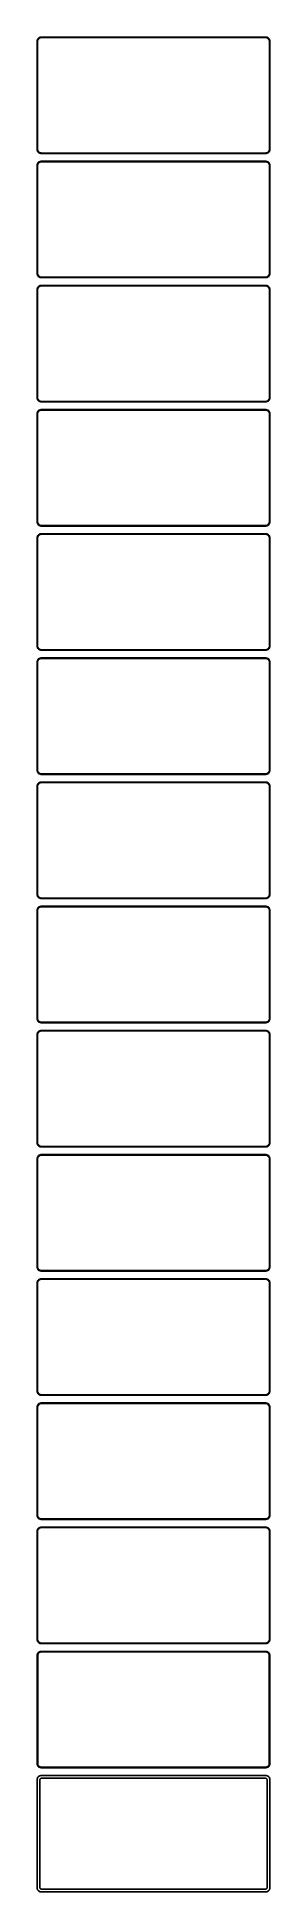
# Model space of a CAD drawing. Header units: metres. Extents: x -135 to 135, y 2093 to 4243.
import ezdxf

# ---------------------------------------------------------------- set-up
doc = ezdxf.new("R2010")
doc.units = ezdxf.units.M

msp = doc.modelspace()

# ---------------------------------------------------------------- linework, layer by layer
for p, q in [((-134.961, 4239.13), (-135, 4238.5)), ((-135, 4238.5), (-135, 4113.5)), ((-134.843, 4239.74), (-134.961, 4239.13)), ((-134.649, 4240.34), (-134.843, 4239.74)), ((-134.382, 4240.91), (-134.649, 4240.34)), ((-134.5, 4238.25), (-134.463, 4238.85)), ((-134.5, 4113.75), (-134.5, 4238.25)), ((-134.463, 4238.85), (-134.351, 4239.43)), ((-134.045, 4241.44), (-134.382, 4240.91)), ((-134.351, 4239.43), (-134.166, 4240)), ((-134.166, 4240), (-133.912, 4240.54)), ((-133.645, 4241.92), (-134.045, 4241.44)), ((-133.912, 4240.54), (-133.593, 4241.04)), ((-133.187, 4242.35), (-133.645, 4241.92)), ((-133.593, 4241.04), (-133.213, 4241.5)), ((-133.213, 4241.5), (-132.778, 4241.91)), ((-132.679, 4242.72), (-133.187, 4242.35)), ((-132.778, 4241.91), (-132.295, 4242.26)), ((-132.129, 4243.02), (-132.679, 4242.72)), ((-132.295, 4242.26), (-131.772, 4242.55)), ((-131.545, 4243.26), (-132.129, 4243.02)), ((-131.772, 4242.55), (-131.218, 4242.77)), ((-130.937, 4243.41), (-131.545, 4243.26)), ((-131.218, 4242.77), (-130.64, 4242.92)), ((-130.314, 4243.49), (-130.937, 4243.41)), ((-130.64, 4242.92), (-130.048, 4242.99)), ((130.314, 4243.49), (-130.314, 4243.49)), ((-130.048, 4242.99), (130.048, 4242.99)), ((130.048, 4242.99), (130.64, 4242.92)), ((130.937, 4243.41), (130.314, 4243.49)), ((130.64, 4242.92), (131.218, 4242.77)), ((131.545, 4243.26), (130.937, 4243.41)), ((131.218, 4242.77), (131.772, 4242.55)), ((132.129, 4243.02), (131.545, 4243.26)), ((131.772, 4242.55), (132.295, 4242.26)), ((132.679, 4242.72), (132.129, 4243.02)), ((132.295, 4242.26), (132.778, 4241.91)), ((133.187, 4242.35), (132.679, 4242.72)), ((132.778, 4241.91), (133.213, 4241.5)), ((133.645, 4241.92), (133.187, 4242.35)), ((133.213, 4241.5), (133.593, 4241.04)), ((133.593, 4241.04), (133.912, 4240.54)), ((134.045, 4241.44), (133.645, 4241.92)), ((133.912, 4240.54), (134.166, 4240)), ((134.382, 4240.91), (134.045, 4241.44)), ((134.166, 4240), (134.351, 4239.43)), ((134.351, 4239.43), (134.463, 4238.85)), ((134.649, 4240.34), (134.382, 4240.91)), ((134.463, 4238.85), (134.5, 4238.25)), ((134.5, 4238.25), (134.5, 4113.75)), ((134.843, 4239.74), (134.649, 4240.34)), ((134.961, 4239.13), (134.843, 4239.74)), ((135, 4238.5), (134.961, 4239.13)), ((135, 4113.5), (135, 4238.5)), ((-135, 4113.5), (-134.961, 4112.87)), ((-134.961, 4112.87), (-134.843, 4112.26)), ((-134.843, 4112.26), (-134.649, 4111.66)), ((-134.649, 4111.66), (-134.382, 4111.09)), ((-134.463, 4113.15), (-134.5, 4113.75)), ((-134.351, 4112.57), (-134.463, 4113.15)), ((-134.382, 4111.09), (-134.045, 4110.56)), ((-134.166, 4112), (-134.351, 4112.57)), ((-133.912, 4111.46), (-134.166, 4112)), ((-134.045, 4110.56), (-133.645, 4110.08)), ((-133.593, 4110.96), (-133.912, 4111.46)), ((-133.645, 4110.08), (-133.187, 4109.65)), ((-133.213, 4110.5), (-133.593, 4110.96)), ((-132.778, 4110.09), (-133.213, 4110.5)), ((-133.187, 4109.65), (-132.679, 4109.28)), ((-132.295, 4109.74), (-132.778, 4110.09)), ((-132.679, 4109.28), (-132.129, 4108.98)), ((-131.772, 4109.45), (-132.295, 4109.74)), ((-132.129, 4108.98), (-131.545, 4108.74)), ((-131.218, 4109.23), (-131.772, 4109.45)), ((-131.545, 4108.74), (-130.937, 4108.59)), ((-130.64, 4109.08), (-131.218, 4109.23)), ((-130.937, 4108.59), (-130.314, 4108.51)), ((-130.048, 4109.01), (-130.64, 4109.08)), ((-130.314, 4108.51), (130.314, 4108.51)), ((130.048, 4109.01), (-130.048, 4109.01)), ((130.64, 4109.08), (130.048, 4109.01)), ((130.314, 4108.51), (130.937, 4108.59)), ((131.218, 4109.23), (130.64, 4109.08)), ((130.937, 4108.59), (131.545, 4108.74)), ((131.772, 4109.45), (131.218, 4109.23)), ((131.545, 4108.74), (132.129, 4108.98)), ((132.295, 4109.74), (131.772, 4109.45)), ((132.129, 4108.98), (132.679, 4109.28)), ((132.778, 4110.09), (132.295, 4109.74)), ((132.679, 4109.28), (133.187, 4109.65)), ((133.213, 4110.5), (132.778, 4110.09)), ((133.187, 4109.65), (133.645, 4110.08)), ((133.593, 4110.96), (133.213, 4110.5)), ((133.912, 4111.46), (133.593, 4110.96)), ((133.645, 4110.08), (134.045, 4110.56)), ((134.166, 4112), (133.912, 4111.46)), ((134.045, 4110.56), (134.382, 4111.09)), ((134.351, 4112.57), (134.166, 4112)), ((134.463, 4113.15), (134.351, 4112.57)), ((134.382, 4111.09), (134.649, 4111.66)), ((134.5, 4113.75), (134.463, 4113.15)), ((134.649, 4111.66), (134.843, 4112.26)), ((134.843, 4112.26), (134.961, 4112.87)), ((134.961, 4112.87), (135, 4113.5)), ((-134.961, 4095.13), (-135, 4094.5)), ((-135, 4094.5), (-135, 3969.5)), ((-134.843, 4095.74), (-134.961, 4095.13)), ((-134.649, 4096.34), (-134.843, 4095.74)), ((-134.382, 4096.91), (-134.649, 4096.34)), ((-134.5, 4094.25), (-134.463, 4094.85)), ((-134.5, 3969.75), (-134.5, 4094.25)), ((-134.463, 4094.85), (-134.351, 4095.43)), ((-134.045, 4097.44), (-134.382, 4096.91)), ((-134.351, 4095.43), (-134.166, 4096)), ((-134.166, 4096), (-133.912, 4096.54)), ((-133.645, 4097.92), (-134.045, 4097.44)), ((-133.912, 4096.54), (-133.593, 4097.04)), ((-133.187, 4098.35), (-133.645, 4097.92)), ((-133.593, 4097.04), (-133.213, 4097.5)), ((-133.213, 4097.5), (-132.778, 4097.91)), ((-132.679, 4098.72), (-133.187, 4098.35)), ((-132.778, 4097.91), (-132.295, 4098.26)), ((-132.129, 4099.02), (-132.679, 4098.72)), ((-132.295, 4098.26), (-131.772, 4098.55)), ((-131.545, 4099.26), (-132.129, 4099.02)), ((-131.772, 4098.55), (-131.218, 4098.77)), ((-130.937, 4099.41), (-131.545, 4099.26)), ((-131.218, 4098.77), (-130.64, 4098.92)), ((-130.314, 4099.49), (-130.937, 4099.41)), ((-130.64, 4098.92), (-130.048, 4098.99)), ((130.314, 4099.49), (-130.314, 4099.49)), ((-130.048, 4098.99), (130.048, 4098.99)), ((130.048, 4098.99), (130.64, 4098.92)), ((130.937, 4099.41), (130.314, 4099.49)), ((130.64, 4098.92), (131.218, 4098.77)), ((131.545, 4099.26), (130.937, 4099.41)), ((131.218, 4098.77), (131.772, 4098.55)), ((132.129, 4099.02), (131.545, 4099.26)), ((131.772, 4098.55), (132.295, 4098.26)), ((132.679, 4098.72), (132.129, 4099.02)), ((132.295, 4098.26), (132.778, 4097.91)), ((133.187, 4098.35), (132.679, 4098.72)), ((132.778, 4097.91), (133.213, 4097.5)), ((133.645, 4097.92), (133.187, 4098.35)), ((133.213, 4097.5), (133.593, 4097.04)), ((133.593, 4097.04), (133.912, 4096.54)), ((134.045, 4097.44), (133.645, 4097.92)), ((133.912, 4096.54), (134.166, 4096)), ((134.382, 4096.91), (134.045, 4097.44)), ((134.166, 4096), (134.351, 4095.43)), ((134.351, 4095.43), (134.463, 4094.85)), ((134.649, 4096.34), (134.382, 4096.91)), ((134.463, 4094.85), (134.5, 4094.25)), ((134.5, 4094.25), (134.5, 3969.75)), ((134.843, 4095.74), (134.649, 4096.34)), ((134.961, 4095.13), (134.843, 4095.74)), ((135, 4094.5), (134.961, 4095.13)), ((135, 3969.5), (135, 4094.5)), ((-135, 3969.5), (-134.961, 3968.87)), ((-134.961, 3968.87), (-134.843, 3968.26)), ((-134.843, 3968.26), (-134.649, 3967.66)), ((-134.649, 3967.66), (-134.382, 3967.09)), ((-134.463, 3969.15), (-134.5, 3969.75)), ((-134.351, 3968.57), (-134.463, 3969.15)), ((-134.382, 3967.09), (-134.045, 3966.56)), ((-134.166, 3968), (-134.351, 3968.57)), ((-133.912, 3967.46), (-134.166, 3968)), ((-134.045, 3966.56), (-133.645, 3966.08)), ((-133.593, 3966.96), (-133.912, 3967.46)), ((-133.645, 3966.08), (-133.187, 3965.65)), ((-133.213, 3966.5), (-133.593, 3966.96)), ((-132.778, 3966.09), (-133.213, 3966.5)), ((-133.187, 3965.65), (-132.679, 3965.28)), ((-132.295, 3965.74), (-132.778, 3966.09)), ((-132.679, 3965.28), (-132.129, 3964.98)), ((-131.772, 3965.45), (-132.295, 3965.74)), ((-132.129, 3964.98), (-131.545, 3964.74)), ((-131.218, 3965.23), (-131.772, 3965.45)), ((-131.545, 3964.74), (-130.937, 3964.59)), ((-130.64, 3965.08), (-131.218, 3965.23)), ((-130.937, 3964.59), (-130.314, 3964.51)), ((-130.048, 3965.01), (-130.64, 3965.08)), ((-130.314, 3964.51), (130.314, 3964.51)), ((130.048, 3965.01), (-130.048, 3965.01)), ((130.64, 3965.08), (130.048, 3965.01)), ((130.314, 3964.51), (130.937, 3964.59)), ((131.218, 3965.23), (130.64, 3965.08)), ((130.937, 3964.59), (131.545, 3964.74)), ((131.772, 3965.45), (131.218, 3965.23)), ((131.545, 3964.74), (132.129, 3964.98)), ((132.295, 3965.74), (131.772, 3965.45)), ((132.129, 3964.98), (132.679, 3965.28)), ((132.778, 3966.09), (132.295, 3965.74)), ((132.679, 3965.28), (133.187, 3965.65)), ((133.213, 3966.5), (132.778, 3966.09)), ((133.187, 3965.65), (133.645, 3966.08)), ((133.593, 3966.96), (133.213, 3966.5)), ((133.912, 3967.46), (133.593, 3966.96)), ((133.645, 3966.08), (134.045, 3966.56)), ((134.166, 3968), (133.912, 3967.46)), ((134.045, 3966.56), (134.382, 3967.09)), ((134.351, 3968.57), (134.166, 3968)), ((134.463, 3969.15), (134.351, 3968.57)), ((134.382, 3967.09), (134.649, 3967.66)), ((134.5, 3969.75), (134.463, 3969.15)), ((134.649, 3967.66), (134.843, 3968.26)), ((134.843, 3968.26), (134.961, 3968.87)), ((134.961, 3968.87), (135, 3969.5)), ((-134.961, 3951.13), (-135, 3950.5)), ((-135, 3950.5), (-135, 3825.5)), ((-134.843, 3951.74), (-134.961, 3951.13)), ((-134.649, 3952.34), (-134.843, 3951.74)), ((-134.382, 3952.91), (-134.649, 3952.34)), ((-134.5, 3950.25), (-134.463, 3950.85)), ((-134.5, 3825.75), (-134.5, 3950.25)), ((-134.463, 3950.85), (-134.351, 3951.43)), ((-134.045, 3953.44), (-134.382, 3952.91)), ((-134.351, 3951.43), (-134.166, 3952)), ((-134.166, 3952), (-133.912, 3952.54)), ((-133.645, 3953.92), (-134.045, 3953.44)), ((-133.912, 3952.54), (-133.593, 3953.04)), ((-133.187, 3954.35), (-133.645, 3953.92)), ((-133.593, 3953.04), (-133.213, 3953.5)), ((-133.213, 3953.5), (-132.778, 3953.91)), ((-132.679, 3954.72), (-133.187, 3954.35)), ((-132.778, 3953.91), (-132.295, 3954.26)), ((-132.129, 3955.02), (-132.679, 3954.72)), ((-132.295, 3954.26), (-131.772, 3954.55)), ((-131.545, 3955.26), (-132.129, 3955.02)), ((-131.772, 3954.55), (-131.218, 3954.77)), ((-130.937, 3955.41), (-131.545, 3955.26)), ((-131.218, 3954.77), (-130.64, 3954.92)), ((-130.314, 3955.49), (-130.937, 3955.41)), ((-130.64, 3954.92), (-130.048, 3954.99)), ((130.314, 3955.49), (-130.314, 3955.49)), ((-130.048, 3954.99), (130.048, 3954.99)), ((130.048, 3954.99), (130.64, 3954.92)), ((130.937, 3955.41), (130.314, 3955.49)), ((130.64, 3954.92), (131.218, 3954.77)), ((131.545, 3955.26), (130.937, 3955.41)), ((131.218, 3954.77), (131.772, 3954.55)), ((132.129, 3955.02), (131.545, 3955.26)), ((131.772, 3954.55), (132.295, 3954.26)), ((132.679, 3954.72), (132.129, 3955.02)), ((132.295, 3954.26), (132.778, 3953.91)), ((133.187, 3954.35), (132.679, 3954.72)), ((132.778, 3953.91), (133.213, 3953.5)), ((133.645, 3953.92), (133.187, 3954.35)), ((133.213, 3953.5), (133.593, 3953.04)), ((133.593, 3953.04), (133.912, 3952.54)), ((134.045, 3953.44), (133.645, 3953.92)), ((133.912, 3952.54), (134.166, 3952)), ((134.382, 3952.91), (134.045, 3953.44)), ((134.166, 3952), (134.351, 3951.43)), ((134.351, 3951.43), (134.463, 3950.85)), ((134.649, 3952.34), (134.382, 3952.91)), ((134.463, 3950.85), (134.5, 3950.25)), ((134.5, 3950.25), (134.5, 3825.75)), ((134.843, 3951.74), (134.649, 3952.34)), ((134.961, 3951.13), (134.843, 3951.74)), ((135, 3950.5), (134.961, 3951.13)), ((135, 3825.5), (135, 3950.5)), ((-135, 3825.5), (-134.961, 3824.87)), ((-134.961, 3824.87), (-134.843, 3824.26)), ((-134.843, 3807.74), (-134.961, 3807.13)), ((-134.843, 3824.26), (-134.649, 3823.66)), ((-134.649, 3808.34), (-134.843, 3807.74)), ((-134.649, 3823.66), (-134.382, 3823.09)), ((-134.382, 3808.91), (-134.649, 3808.34)), ((-134.463, 3825.15), (-134.5, 3825.75)), ((-134.351, 3824.57), (-134.463, 3825.15)), ((-134.463, 3806.85), (-134.351, 3807.43)), ((-134.382, 3823.09), (-134.045, 3822.56)), ((-134.045, 3809.44), (-134.382, 3808.91)), ((-134.166, 3824), (-134.351, 3824.57)), ((-134.351, 3807.43), (-134.166, 3808)), ((-133.912, 3823.46), (-134.166, 3824)), ((-134.166, 3808), (-133.912, 3808.54)), ((-134.045, 3822.56), (-133.645, 3822.08)), ((-133.645, 3809.92), (-134.045, 3809.44)), ((-133.593, 3822.96), (-133.912, 3823.46)), ((-133.912, 3808.54), (-133.593, 3809.04)), ((-133.645, 3822.08), (-133.187, 3821.65)), ((-133.187, 3810.35), (-133.645, 3809.92)), ((-133.213, 3822.5), (-133.593, 3822.96)), ((-133.593, 3809.04), (-133.213, 3809.5)), ((-132.778, 3822.09), (-133.213, 3822.5)), ((-133.213, 3809.5), (-132.778, 3809.91)), ((-133.187, 3821.65), (-132.679, 3821.28)), ((-132.679, 3810.72), (-133.187, 3810.35)), ((-132.295, 3821.74), (-132.778, 3822.09)), ((-132.778, 3809.91), (-132.295, 3810.26)), ((-132.679, 3821.28), (-132.129, 3820.98)), ((-132.129, 3811.02), (-132.679, 3810.72)), ((-131.772, 3821.45), (-132.295, 3821.74)), ((-132.295, 3810.26), (-131.772, 3810.55)), ((-132.129, 3820.98), (-131.545, 3820.74)), ((-131.545, 3811.26), (-132.129, 3811.02)), ((-131.218, 3821.23), (-131.772, 3821.45)), ((-131.772, 3810.55), (-131.218, 3810.77)), ((-131.545, 3820.74), (-130.937, 3820.59)), ((-130.937, 3811.41), (-131.545, 3811.26)), ((-130.64, 3821.08), (-131.218, 3821.23)), ((-131.218, 3810.77), (-130.64, 3810.92)), ((-130.937, 3820.59), (-130.314, 3820.51)), ((-130.314, 3811.49), (-130.937, 3811.41)), ((-130.048, 3821.01), (-130.64, 3821.08)), ((-130.64, 3810.92), (-130.048, 3810.99)), ((-130.314, 3820.51), (130.314, 3820.51)), ((130.314, 3811.49), (-130.314, 3811.49)), ((130.048, 3821.01), (-130.048, 3821.01)), ((-130.048, 3810.99), (130.048, 3810.99)), ((130.64, 3821.08), (130.048, 3821.01)), ((130.048, 3810.99), (130.64, 3810.92)), ((130.314, 3820.51), (130.937, 3820.59)), ((130.937, 3811.41), (130.314, 3811.49)), ((131.218, 3821.23), (130.64, 3821.08)), ((130.64, 3810.92), (131.218, 3810.77)), ((130.937, 3820.59), (131.545, 3820.74)), ((131.545, 3811.26), (130.937, 3811.41)), ((131.772, 3821.45), (131.218, 3821.23)), ((131.218, 3810.77), (131.772, 3810.55)), ((131.545, 3820.74), (132.129, 3820.98)), ((132.129, 3811.02), (131.545, 3811.26)), ((132.295, 3821.74), (131.772, 3821.45)), ((131.772, 3810.55), (132.295, 3810.26)), ((132.129, 3820.98), (132.679, 3821.28)), ((132.679, 3810.72), (132.129, 3811.02)), ((132.778, 3822.09), (132.295, 3821.74)), ((132.295, 3810.26), (132.778, 3809.91)), ((132.679, 3821.28), (133.187, 3821.65)), ((133.187, 3810.35), (132.679, 3810.72)), ((133.213, 3822.5), (132.778, 3822.09)), ((132.778, 3809.91), (133.213, 3809.5)), ((133.187, 3821.65), (133.645, 3822.08)), ((133.645, 3809.92), (133.187, 3810.35)), ((133.593, 3822.96), (133.213, 3822.5)), ((133.213, 3809.5), (133.593, 3809.04)), ((133.912, 3823.46), (133.593, 3822.96)), ((133.593, 3809.04), (133.912, 3808.54)), ((133.645, 3822.08), (134.045, 3822.56)), ((134.045, 3809.44), (133.645, 3809.92)), ((134.166, 3824), (133.912, 3823.46)), ((133.912, 3808.54), (134.166, 3808)), ((134.045, 3822.56), (134.382, 3823.09)), ((134.382, 3808.91), (134.045, 3809.44)), ((134.351, 3824.57), (134.166, 3824)), ((134.166, 3808), (134.351, 3807.43)), ((134.463, 3825.15), (134.351, 3824.57)), ((134.351, 3807.43), (134.463, 3806.85)), ((134.382, 3823.09), (134.649, 3823.66)), ((134.649, 3808.34), (134.382, 3808.91)), ((134.5, 3825.75), (134.463, 3825.15)), ((134.649, 3823.66), (134.843, 3824.26)), ((134.843, 3807.74), (134.649, 3808.34)), ((134.843, 3824.26), (134.961, 3824.87)), ((134.961, 3807.13), (134.843, 3807.74)), ((134.961, 3824.87), (135, 3825.5)), ((-134.961, 3807.13), (-135, 3806.5)), ((-135, 3806.5), (-135, 3681.5)), ((-134.5, 3806.25), (-134.463, 3806.85)), ((-134.5, 3681.75), (-134.5, 3806.25)), ((134.463, 3806.85), (134.5, 3806.25)), ((134.5, 3806.25), (134.5, 3681.75)), ((135, 3806.5), (134.961, 3807.13)), ((135, 3681.5), (135, 3806.5)), ((-135, 3681.5), (-134.961, 3680.87)), ((-134.961, 3680.87), (-134.843, 3680.26)), ((-134.843, 3680.26), (-134.649, 3679.66)), ((-134.649, 3679.66), (-134.382, 3679.09)), ((-134.463, 3681.15), (-134.5, 3681.75)), ((-134.351, 3680.57), (-134.463, 3681.15)), ((-134.382, 3679.09), (-134.045, 3678.56)), ((-134.166, 3680), (-134.351, 3680.57)), ((-133.912, 3679.46), (-134.166, 3680)), ((-134.045, 3678.56), (-133.645, 3678.08)), ((-133.593, 3678.96), (-133.912, 3679.46)), ((-133.213, 3678.5), (-133.593, 3678.96)), ((-132.778, 3678.09), (-133.213, 3678.5)), ((133.213, 3678.5), (132.778, 3678.09)), ((133.593, 3678.96), (133.213, 3678.5)), ((133.912, 3679.46), (133.593, 3678.96)), ((133.645, 3678.08), (134.045, 3678.56)), ((134.166, 3680), (133.912, 3679.46)), ((134.045, 3678.56), (134.382, 3679.09)), ((134.351, 3680.57), (134.166, 3680)), ((134.463, 3681.15), (134.351, 3680.57)), ((134.382, 3679.09), (134.649, 3679.66)), ((134.5, 3681.75), (134.463, 3681.15)), ((134.649, 3679.66), (134.843, 3680.26)), ((134.843, 3680.26), (134.961, 3680.87)), ((134.961, 3680.87), (135, 3681.5)), ((-134.961, 3663.13), (-135, 3662.5)), ((-135, 3662.5), (-135, 3537.5)), ((-134.843, 3663.74), (-134.961, 3663.13)), ((-134.649, 3664.34), (-134.843, 3663.74)), ((-134.382, 3664.91), (-134.649, 3664.34)), ((-134.5, 3662.25), (-134.463, 3662.85)), ((-134.5, 3537.75), (-134.5, 3662.25)), ((-134.463, 3662.85), (-134.351, 3663.43)), ((-134.045, 3665.44), (-134.382, 3664.91)), ((-134.351, 3663.43), (-134.166, 3664)), ((-134.166, 3664), (-133.912, 3664.54)), ((-133.645, 3665.92), (-134.045, 3665.44)), ((-133.912, 3664.54), (-133.593, 3665.04)), ((-133.645, 3678.08), (-133.187, 3677.65)), ((-133.187, 3666.35), (-133.645, 3665.92)), ((-133.593, 3665.04), (-133.213, 3665.5)), ((-133.213, 3665.5), (-132.778, 3665.91)), ((-133.187, 3677.65), (-132.679, 3677.28)), ((-132.679, 3666.72), (-133.187, 3666.35)), ((-132.295, 3677.74), (-132.778, 3678.09)), ((-132.778, 3665.91), (-132.295, 3666.26)), ((-132.679, 3677.28), (-132.129, 3676.98)), ((-132.129, 3667.02), (-132.679, 3666.72)), ((-131.772, 3677.45), (-132.295, 3677.74)), ((-132.295, 3666.26), (-131.772, 3666.55)), ((-132.129, 3676.98), (-131.545, 3676.74)), ((-131.545, 3667.26), (-132.129, 3667.02)), ((-131.218, 3677.23), (-131.772, 3677.45)), ((-131.772, 3666.55), (-131.218, 3666.77)), ((-131.545, 3676.74), (-130.937, 3676.59)), ((-130.937, 3667.41), (-131.545, 3667.26)), ((-130.64, 3677.08), (-131.218, 3677.23)), ((-131.218, 3666.77), (-130.64, 3666.92)), ((-130.937, 3676.59), (-130.314, 3676.51)), ((-130.314, 3667.49), (-130.937, 3667.41)), ((-130.048, 3677.01), (-130.64, 3677.08)), ((-130.64, 3666.92), (-130.048, 3666.99)), ((-130.314, 3676.51), (130.314, 3676.51)), ((130.314, 3667.49), (-130.314, 3667.49)), ((130.048, 3677.01), (-130.048, 3677.01)), ((-130.048, 3666.99), (130.048, 3666.99)), ((130.64, 3677.08), (130.048, 3677.01)), ((130.048, 3666.99), (130.64, 3666.92)), ((130.314, 3676.51), (130.937, 3676.59)), ((130.937, 3667.41), (130.314, 3667.49)), ((131.218, 3677.23), (130.64, 3677.08)), ((130.64, 3666.92), (131.218, 3666.77)), ((130.937, 3676.59), (131.545, 3676.74)), ((131.545, 3667.26), (130.937, 3667.41)), ((131.772, 3677.45), (131.218, 3677.23)), ((131.218, 3666.77), (131.772, 3666.55)), ((131.545, 3676.74), (132.129, 3676.98)), ((132.129, 3667.02), (131.545, 3667.26)), ((132.295, 3677.74), (131.772, 3677.45)), ((131.772, 3666.55), (132.295, 3666.26)), ((132.129, 3676.98), (132.679, 3677.28)), ((132.679, 3666.72), (132.129, 3667.02)), ((132.778, 3678.09), (132.295, 3677.74)), ((132.295, 3666.26), (132.778, 3665.91)), ((132.679, 3677.28), (133.187, 3677.65)), ((133.187, 3666.35), (132.679, 3666.72)), ((132.778, 3665.91), (133.213, 3665.5)), ((133.187, 3677.65), (133.645, 3678.08)), ((133.645, 3665.92), (133.187, 3666.35)), ((133.213, 3665.5), (133.593, 3665.04)), ((133.593, 3665.04), (133.912, 3664.54)), ((134.045, 3665.44), (133.645, 3665.92)), ((133.912, 3664.54), (134.166, 3664)), ((134.382, 3664.91), (134.045, 3665.44)), ((134.166, 3664), (134.351, 3663.43)), ((134.351, 3663.43), (134.463, 3662.85)), ((134.649, 3664.34), (134.382, 3664.91)), ((134.463, 3662.85), (134.5, 3662.25)), ((134.5, 3662.25), (134.5, 3537.75)), ((134.843, 3663.74), (134.649, 3664.34)), ((134.961, 3663.13), (134.843, 3663.74)), ((135, 3662.5), (134.961, 3663.13)), ((135, 3537.5), (135, 3662.5)), ((-135, 3537.5), (-134.961, 3536.87)), ((-134.961, 3536.87), (-134.843, 3536.26)), ((-134.843, 3536.26), (-134.649, 3535.66)), ((-134.649, 3535.66), (-134.382, 3535.09)), ((-134.463, 3537.15), (-134.5, 3537.75)), ((-134.351, 3536.57), (-134.463, 3537.15)), ((-134.382, 3535.09), (-134.045, 3534.56)), ((-134.166, 3536), (-134.351, 3536.57)), ((-133.912, 3535.46), (-134.166, 3536)), ((-134.045, 3534.56), (-133.645, 3534.08)), ((-133.593, 3534.96), (-133.912, 3535.46)), ((-133.645, 3534.08), (-133.187, 3533.65)), ((-133.213, 3534.5), (-133.593, 3534.96)), ((-132.778, 3534.09), (-133.213, 3534.5)), ((-133.187, 3533.65), (-132.679, 3533.28)), ((-132.295, 3533.74), (-132.778, 3534.09)), ((-132.679, 3533.28), (-132.129, 3532.98)), ((-131.772, 3533.45), (-132.295, 3533.74)), ((-132.129, 3532.98), (-131.545, 3532.74)), ((-131.218, 3533.23), (-131.772, 3533.45)), ((-131.545, 3532.74), (-130.937, 3532.59)), ((-130.64, 3533.08), (-131.218, 3533.23)), ((-130.937, 3532.59), (-130.314, 3532.51)), ((-130.048, 3533.01), (-130.64, 3533.08)), ((-130.314, 3532.51), (130.314, 3532.51)), ((130.048, 3533.01), (-130.048, 3533.01)), ((130.64, 3533.08), (130.048, 3533.01)), ((130.314, 3532.51), (130.937, 3532.59)), ((131.218, 3533.23), (130.64, 3533.08)), ((130.937, 3532.59), (131.545, 3532.74)), ((131.772, 3533.45), (131.218, 3533.23)), ((131.545, 3532.74), (132.129, 3532.98)), ((132.295, 3533.74), (131.772, 3533.45)), ((132.129, 3532.98), (132.679, 3533.28)), ((132.778, 3534.09), (132.295, 3533.74)), ((132.679, 3533.28), (133.187, 3533.65)), ((133.213, 3534.5), (132.778, 3534.09)), ((133.187, 3533.65), (133.645, 3534.08)), ((133.593, 3534.96), (133.213, 3534.5)), ((133.912, 3535.46), (133.593, 3534.96)), ((133.645, 3534.08), (134.045, 3534.56)), ((134.166, 3536), (133.912, 3535.46)), ((134.045, 3534.56), (134.382, 3535.09)), ((134.351, 3536.57), (134.166, 3536)), ((134.463, 3537.15), (134.351, 3536.57)), ((134.382, 3535.09), (134.649, 3535.66)), ((134.5, 3537.75), (134.463, 3537.15)), ((134.649, 3535.66), (134.843, 3536.26)), ((134.843, 3536.26), (134.961, 3536.87)), ((134.961, 3536.87), (135, 3537.5)), ((-134.961, 3519.13), (-135, 3518.5)), ((-135, 3518.5), (-135, 3393.5)), ((-134.843, 3519.74), (-134.961, 3519.13)), ((-134.649, 3520.34), (-134.843, 3519.74)), ((-134.382, 3520.91), (-134.649, 3520.34)), ((-134.5, 3518.25), (-134.463, 3518.85)), ((-134.5, 3393.75), (-134.5, 3518.25)), ((-134.463, 3518.85), (-134.351, 3519.43)), ((-134.045, 3521.44), (-134.382, 3520.91)), ((-134.351, 3519.43), (-134.166, 3520)), ((-134.166, 3520), (-133.912, 3520.54)), ((-133.645, 3521.92), (-134.045, 3521.44)), ((-133.912, 3520.54), (-133.593, 3521.04)), ((-133.187, 3522.35), (-133.645, 3521.92)), ((-133.593, 3521.04), (-133.213, 3521.5)), ((-133.213, 3521.5), (-132.778, 3521.91)), ((-132.679, 3522.72), (-133.187, 3522.35)), ((-132.778, 3521.91), (-132.295, 3522.26)), ((-132.129, 3523.02), (-132.679, 3522.72)), ((-132.295, 3522.26), (-131.772, 3522.55)), ((-131.545, 3523.26), (-132.129, 3523.02)), ((-131.772, 3522.55), (-131.218, 3522.77)), ((-130.937, 3523.41), (-131.545, 3523.26)), ((-131.218, 3522.77), (-130.64, 3522.92)), ((-130.314, 3523.49), (-130.937, 3523.41)), ((-130.64, 3522.92), (-130.048, 3522.99)), ((130.314, 3523.49), (-130.314, 3523.49)), ((-130.048, 3522.99), (130.048, 3522.99)), ((130.048, 3522.99), (130.64, 3522.92)), ((130.937, 3523.41), (130.314, 3523.49)), ((130.64, 3522.92), (131.218, 3522.77)), ((131.545, 3523.26), (130.937, 3523.41)), ((131.218, 3522.77), (131.772, 3522.55)), ((132.129, 3523.02), (131.545, 3523.26)), ((131.772, 3522.55), (132.295, 3522.26)), ((132.679, 3522.72), (132.129, 3523.02)), ((132.295, 3522.26), (132.778, 3521.91)), ((133.187, 3522.35), (132.679, 3522.72)), ((132.778, 3521.91), (133.213, 3521.5)), ((133.645, 3521.92), (133.187, 3522.35)), ((133.213, 3521.5), (133.593, 3521.04)), ((133.593, 3521.04), (133.912, 3520.54)), ((134.045, 3521.44), (133.645, 3521.92)), ((133.912, 3520.54), (134.166, 3520)), ((134.382, 3520.91), (134.045, 3521.44)), ((134.166, 3520), (134.351, 3519.43)), ((134.351, 3519.43), (134.463, 3518.85)), ((134.649, 3520.34), (134.382, 3520.91)), ((134.463, 3518.85), (134.5, 3518.25)), ((134.5, 3518.25), (134.5, 3393.75)), ((134.843, 3519.74), (134.649, 3520.34)), ((134.961, 3519.13), (134.843, 3519.74)), ((135, 3518.5), (134.961, 3519.13)), ((135, 3393.5), (135, 3518.5)), ((-135, 3393.5), (-134.961, 3392.87)), ((-134.961, 3392.87), (-134.843, 3392.26)), ((-134.843, 3392.26), (-134.649, 3391.66)), ((-134.649, 3391.66), (-134.382, 3391.09)), ((-134.463, 3393.15), (-134.5, 3393.75)), ((-134.351, 3392.57), (-134.463, 3393.15)), ((-134.382, 3391.09), (-134.045, 3390.56)), ((-134.045, 3377.44), (-134.382, 3376.91)), ((-134.166, 3392), (-134.351, 3392.57)), ((-133.912, 3391.46), (-134.166, 3392)), ((-134.045, 3390.56), (-133.645, 3390.08)), ((-133.645, 3377.92), (-134.045, 3377.44)), ((-133.593, 3390.96), (-133.912, 3391.46)), ((-133.912, 3376.54), (-133.593, 3377.04)), ((-133.645, 3390.08), (-133.187, 3389.65)), ((-133.187, 3378.35), (-133.645, 3377.92)), ((-133.213, 3390.5), (-133.593, 3390.96)), ((-133.593, 3377.04), (-133.213, 3377.5)), ((-132.778, 3390.09), (-133.213, 3390.5)), ((-133.213, 3377.5), (-132.778, 3377.91)), ((-133.187, 3389.65), (-132.679, 3389.28)), ((-132.679, 3378.72), (-133.187, 3378.35)), ((-132.295, 3389.74), (-132.778, 3390.09)), ((-132.778, 3377.91), (-132.295, 3378.26)), ((-132.679, 3389.28), (-132.129, 3388.98)), ((-132.129, 3379.02), (-132.679, 3378.72)), ((-131.772, 3389.45), (-132.295, 3389.74)), ((-132.295, 3378.26), (-131.772, 3378.55)), ((-132.129, 3388.98), (-131.545, 3388.74)), ((-131.545, 3379.26), (-132.129, 3379.02)), ((-131.218, 3389.23), (-131.772, 3389.45)), ((-131.772, 3378.55), (-131.218, 3378.77)), ((-131.545, 3388.74), (-130.937, 3388.59)), ((-130.937, 3379.41), (-131.545, 3379.26)), ((-130.64, 3389.08), (-131.218, 3389.23)), ((-131.218, 3378.77), (-130.64, 3378.92)), ((-130.937, 3388.59), (-130.314, 3388.51)), ((-130.314, 3379.49), (-130.937, 3379.41)), ((-130.048, 3389.01), (-130.64, 3389.08)), ((-130.64, 3378.92), (-130.048, 3378.99)), ((-130.314, 3388.51), (130.314, 3388.51)), ((130.314, 3379.49), (-130.314, 3379.49)), ((130.048, 3389.01), (-130.048, 3389.01)), ((-130.048, 3378.99), (130.048, 3378.99)), ((130.64, 3389.08), (130.048, 3389.01)), ((130.048, 3378.99), (130.64, 3378.92)), ((130.314, 3388.51), (130.937, 3388.59)), ((130.937, 3379.41), (130.314, 3379.49)), ((131.218, 3389.23), (130.64, 3389.08)), ((130.64, 3378.92), (131.218, 3378.77)), ((130.937, 3388.59), (131.545, 3388.74)), ((131.545, 3379.26), (130.937, 3379.41)), ((131.772, 3389.45), (131.218, 3389.23)), ((131.218, 3378.77), (131.772, 3378.55)), ((131.545, 3388.74), (132.129, 3388.98)), ((132.129, 3379.02), (131.545, 3379.26)), ((132.295, 3389.74), (131.772, 3389.45)), ((131.772, 3378.55), (132.295, 3378.26)), ((132.129, 3388.98), (132.679, 3389.28)), ((132.679, 3378.72), (132.129, 3379.02)), ((132.778, 3390.09), (132.295, 3389.74)), ((132.295, 3378.26), (132.778, 3377.91)), ((132.679, 3389.28), (133.187, 3389.65)), ((133.187, 3378.35), (132.679, 3378.72)), ((133.213, 3390.5), (132.778, 3390.09)), ((132.778, 3377.91), (133.213, 3377.5)), ((133.187, 3389.65), (133.645, 3390.08)), ((133.645, 3377.92), (133.187, 3378.35)), ((133.593, 3390.96), (133.213, 3390.5)), ((133.213, 3377.5), (133.593, 3377.04)), ((133.912, 3391.46), (133.593, 3390.96)), ((133.593, 3377.04), (133.912, 3376.54)), ((133.645, 3390.08), (134.045, 3390.56)), ((134.045, 3377.44), (133.645, 3377.92)), ((134.166, 3392), (133.912, 3391.46)), ((134.045, 3390.56), (134.382, 3391.09)), ((134.382, 3376.91), (134.045, 3377.44)), ((134.351, 3392.57), (134.166, 3392)), ((134.463, 3393.15), (134.351, 3392.57)), ((134.382, 3391.09), (134.649, 3391.66)), ((134.5, 3393.75), (134.463, 3393.15)), ((134.649, 3391.66), (134.843, 3392.26)), ((134.843, 3392.26), (134.961, 3392.87)), ((134.961, 3392.87), (135, 3393.5)), ((-134.961, 3375.13), (-135, 3374.5)), ((-135, 3374.5), (-135, 3249.5)), ((-134.843, 3375.74), (-134.961, 3375.13)), ((-134.649, 3376.34), (-134.843, 3375.74)), ((-134.382, 3376.91), (-134.649, 3376.34)), ((-134.5, 3374.25), (-134.463, 3374.85)), ((-134.5, 3249.75), (-134.5, 3374.25)), ((-134.463, 3374.85), (-134.351, 3375.43)), ((-134.351, 3375.43), (-134.166, 3376)), ((-134.166, 3376), (-133.912, 3376.54)), ((133.912, 3376.54), (134.166, 3376)), ((134.166, 3376), (134.351, 3375.43)), ((134.351, 3375.43), (134.463, 3374.85)), ((134.649, 3376.34), (134.382, 3376.91)), ((134.463, 3374.85), (134.5, 3374.25)), ((134.5, 3374.25), (134.5, 3249.75)), ((134.843, 3375.74), (134.649, 3376.34)), ((134.961, 3375.13), (134.843, 3375.74)), ((135, 3374.5), (134.961, 3375.13)), ((135, 3249.5), (135, 3374.5)), ((-135, 3249.5), (-134.961, 3248.87)), ((-134.961, 3248.87), (-134.843, 3248.26)), ((-134.843, 3248.26), (-134.649, 3247.66)), ((-134.463, 3249.15), (-134.5, 3249.75)), ((-134.351, 3248.57), (-134.463, 3249.15)), ((-134.166, 3248), (-134.351, 3248.57)), ((-133.912, 3247.46), (-134.166, 3248)), ((134.166, 3248), (133.912, 3247.46)), ((134.351, 3248.57), (134.166, 3248)), ((134.463, 3249.15), (134.351, 3248.57)), ((134.5, 3249.75), (134.463, 3249.15)), ((134.649, 3247.66), (134.843, 3248.26)), ((134.843, 3248.26), (134.961, 3248.87)), ((134.961, 3248.87), (135, 3249.5)), ((-134.961, 3231.13), (-135, 3230.5)), ((-135, 3230.5), (-135, 3105.5)), ((-134.843, 3231.74), (-134.961, 3231.13)), ((-134.649, 3232.34), (-134.843, 3231.74)), ((-134.649, 3247.66), (-134.382, 3247.09)), ((-134.382, 3232.91), (-134.649, 3232.34)), ((-134.5, 3230.25), (-134.463, 3230.85)), ((-134.5, 3105.75), (-134.5, 3230.25)), ((-134.463, 3230.85), (-134.351, 3231.43)), ((-134.382, 3247.09), (-134.045, 3246.56)), ((-134.045, 3233.44), (-134.382, 3232.91)), ((-134.351, 3231.43), (-134.166, 3232)), ((-134.166, 3232), (-133.912, 3232.54)), ((-134.045, 3246.56), (-133.645, 3246.08)), ((-133.645, 3233.92), (-134.045, 3233.44)), ((-133.593, 3246.96), (-133.912, 3247.46)), ((-133.912, 3232.54), (-133.593, 3233.04)), ((-133.645, 3246.08), (-133.187, 3245.65)), ((-133.187, 3234.35), (-133.645, 3233.92)), ((-133.213, 3246.5), (-133.593, 3246.96)), ((-133.593, 3233.04), (-133.213, 3233.5)), ((-132.778, 3246.09), (-133.213, 3246.5)), ((-133.213, 3233.5), (-132.778, 3233.91)), ((-133.187, 3245.65), (-132.679, 3245.28)), ((-132.679, 3234.72), (-133.187, 3234.35)), ((-132.295, 3245.74), (-132.778, 3246.09)), ((-132.778, 3233.91), (-132.295, 3234.26)), ((-132.679, 3245.28), (-132.129, 3244.98)), ((-132.129, 3235.02), (-132.679, 3234.72)), ((-131.772, 3245.45), (-132.295, 3245.74)), ((-132.295, 3234.26), (-131.772, 3234.55)), ((-132.129, 3244.98), (-131.545, 3244.74)), ((-131.545, 3235.26), (-132.129, 3235.02)), ((-131.218, 3245.23), (-131.772, 3245.45)), ((-131.772, 3234.55), (-131.218, 3234.77)), ((-131.545, 3244.74), (-130.937, 3244.59)), ((-130.937, 3235.41), (-131.545, 3235.26)), ((-130.64, 3245.08), (-131.218, 3245.23)), ((-131.218, 3234.77), (-130.64, 3234.92)), ((-130.937, 3244.59), (-130.314, 3244.51)), ((-130.314, 3235.49), (-130.937, 3235.41)), ((-130.048, 3245.01), (-130.64, 3245.08)), ((-130.64, 3234.92), (-130.048, 3234.99)), ((-130.314, 3244.51), (130.314, 3244.51)), ((130.314, 3235.49), (-130.314, 3235.49)), ((130.048, 3245.01), (-130.048, 3245.01)), ((-130.048, 3234.99), (130.048, 3234.99)), ((130.64, 3245.08), (130.048, 3245.01)), ((130.048, 3234.99), (130.64, 3234.92)), ((130.314, 3244.51), (130.937, 3244.59)), ((130.937, 3235.41), (130.314, 3235.49)), ((131.218, 3245.23), (130.64, 3245.08)), ((130.64, 3234.92), (131.218, 3234.77)), ((130.937, 3244.59), (131.545, 3244.74)), ((131.545, 3235.26), (130.937, 3235.41)), ((131.772, 3245.45), (131.218, 3245.23)), ((131.218, 3234.77), (131.772, 3234.55)), ((131.545, 3244.74), (132.129, 3244.98)), ((132.129, 3235.02), (131.545, 3235.26)), ((132.295, 3245.74), (131.772, 3245.45)), ((131.772, 3234.55), (132.295, 3234.26)), ((132.129, 3244.98), (132.679, 3245.28)), ((132.679, 3234.72), (132.129, 3235.02)), ((132.778, 3246.09), (132.295, 3245.74)), ((132.295, 3234.26), (132.778, 3233.91)), ((132.679, 3245.28), (133.187, 3245.65)), ((133.187, 3234.35), (132.679, 3234.72)), ((133.213, 3246.5), (132.778, 3246.09)), ((132.778, 3233.91), (133.213, 3233.5)), ((133.187, 3245.65), (133.645, 3246.08)), ((133.645, 3233.92), (133.187, 3234.35)), ((133.593, 3246.96), (133.213, 3246.5)), ((133.213, 3233.5), (133.593, 3233.04)), ((133.912, 3247.46), (133.593, 3246.96)), ((133.593, 3233.04), (133.912, 3232.54)), ((133.645, 3246.08), (134.045, 3246.56)), ((134.045, 3233.44), (133.645, 3233.92)), ((133.912, 3232.54), (134.166, 3232)), ((134.045, 3246.56), (134.382, 3247.09)), ((134.382, 3232.91), (134.045, 3233.44)), ((134.166, 3232), (134.351, 3231.43)), ((134.351, 3231.43), (134.463, 3230.85)), ((134.382, 3247.09), (134.649, 3247.66)), ((134.649, 3232.34), (134.382, 3232.91)), ((134.463, 3230.85), (134.5, 3230.25)), ((134.5, 3230.25), (134.5, 3105.75)), ((134.843, 3231.74), (134.649, 3232.34)), ((134.961, 3231.13), (134.843, 3231.74)), ((135, 3230.5), (134.961, 3231.13)), ((135, 3105.5), (135, 3230.5)), ((-135, 3105.5), (-134.961, 3104.87)), ((-134.961, 3104.87), (-134.843, 3104.26)), ((-134.843, 3104.26), (-134.649, 3103.66)), ((-134.649, 3103.66), (-134.382, 3103.09)), ((-134.463, 3105.15), (-134.5, 3105.75)), ((-134.351, 3104.57), (-134.463, 3105.15)), ((-134.382, 3103.09), (-134.045, 3102.56)), ((-134.166, 3104), (-134.351, 3104.57)), ((-133.912, 3103.46), (-134.166, 3104)), ((-134.045, 3102.56), (-133.645, 3102.08)), ((-133.593, 3102.96), (-133.912, 3103.46)), ((-133.645, 3102.08), (-133.187, 3101.65)), ((-133.213, 3102.5), (-133.593, 3102.96)), ((-132.778, 3102.09), (-133.213, 3102.5)), ((-133.187, 3101.65), (-132.679, 3101.28)), ((-132.295, 3101.74), (-132.778, 3102.09)), ((-132.679, 3101.28), (-132.129, 3100.98)), ((-131.772, 3101.45), (-132.295, 3101.74)), ((-132.129, 3100.98), (-131.545, 3100.74)), ((-131.218, 3101.23), (-131.772, 3101.45)), ((-131.545, 3100.74), (-130.937, 3100.59)), ((-130.64, 3101.08), (-131.218, 3101.23)), ((-130.937, 3100.59), (-130.314, 3100.51)), ((-130.048, 3101.01), (-130.64, 3101.08)), ((-130.314, 3100.51), (130.314, 3100.51)), ((130.048, 3101.01), (-130.048, 3101.01)), ((130.64, 3101.08), (130.048, 3101.01)), ((130.314, 3100.51), (130.937, 3100.59)), ((131.218, 3101.23), (130.64, 3101.08)), ((130.937, 3100.59), (131.545, 3100.74)), ((131.772, 3101.45), (131.218, 3101.23)), ((131.545, 3100.74), (132.129, 3100.98)), ((132.295, 3101.74), (131.772, 3101.45)), ((132.129, 3100.98), (132.679, 3101.28)), ((132.778, 3102.09), (132.295, 3101.74)), ((132.679, 3101.28), (133.187, 3101.65)), ((133.213, 3102.5), (132.778, 3102.09)), ((133.187, 3101.65), (133.645, 3102.08)), ((133.593, 3102.96), (133.213, 3102.5)), ((133.912, 3103.46), (133.593, 3102.96)), ((133.645, 3102.08), (134.045, 3102.56)), ((134.166, 3104), (133.912, 3103.46)), ((134.045, 3102.56), (134.382, 3103.09)), ((134.351, 3104.57), (134.166, 3104)), ((134.463, 3105.15), (134.351, 3104.57)), ((134.382, 3103.09), (134.649, 3103.66)), ((134.5, 3105.75), (134.463, 3105.15)), ((134.649, 3103.66), (134.843, 3104.26)), ((134.843, 3104.26), (134.961, 3104.87)), ((134.961, 3104.87), (135, 3105.5)), ((-134.961, 3087.13), (-135, 3086.5)), ((-135, 3086.5), (-135, 2961.5)), ((-134.843, 3087.74), (-134.961, 3087.13)), ((-134.649, 3088.34), (-134.843, 3087.74)), ((-134.382, 3088.91), (-134.649, 3088.34)), ((-134.5, 3086.25), (-134.463, 3086.85)), ((-134.5, 2961.75), (-134.5, 3086.25)), ((-134.463, 3086.85), (-134.351, 3087.43)), ((-134.045, 3089.44), (-134.382, 3088.91)), ((-134.351, 3087.43), (-134.166, 3088)), ((-134.166, 3088), (-133.912, 3088.54)), ((-133.645, 3089.92), (-134.045, 3089.44)), ((-133.912, 3088.54), (-133.593, 3089.04)), ((-133.187, 3090.35), (-133.645, 3089.92)), ((-133.593, 3089.04), (-133.213, 3089.5)), ((-133.213, 3089.5), (-132.778, 3089.91)), ((-132.679, 3090.72), (-133.187, 3090.35)), ((-132.778, 3089.91), (-132.295, 3090.26)), ((-132.129, 3091.02), (-132.679, 3090.72)), ((-132.295, 3090.26), (-131.772, 3090.55)), ((-131.545, 3091.26), (-132.129, 3091.02)), ((-131.772, 3090.55), (-131.218, 3090.77)), ((-130.937, 3091.41), (-131.545, 3091.26)), ((-131.218, 3090.77), (-130.64, 3090.92)), ((-130.314, 3091.49), (-130.937, 3091.41)), ((-130.64, 3090.92), (-130.048, 3090.99)), ((130.314, 3091.49), (-130.314, 3091.49)), ((-130.048, 3090.99), (130.048, 3090.99)), ((130.048, 3090.99), (130.64, 3090.92)), ((130.937, 3091.41), (130.314, 3091.49)), ((130.64, 3090.92), (131.218, 3090.77)), ((131.545, 3091.26), (130.937, 3091.41)), ((131.218, 3090.77), (131.772, 3090.55)), ((132.129, 3091.02), (131.545, 3091.26)), ((131.772, 3090.55), (132.295, 3090.26)), ((132.679, 3090.72), (132.129, 3091.02)), ((132.295, 3090.26), (132.778, 3089.91)), ((133.187, 3090.35), (132.679, 3090.72)), ((132.778, 3089.91), (133.213, 3089.5)), ((133.645, 3089.92), (133.187, 3090.35)), ((133.213, 3089.5), (133.593, 3089.04)), ((133.593, 3089.04), (133.912, 3088.54)), ((134.045, 3089.44), (133.645, 3089.92)), ((133.912, 3088.54), (134.166, 3088)), ((134.382, 3088.91), (134.045, 3089.44)), ((134.166, 3088), (134.351, 3087.43)), ((134.351, 3087.43), (134.463, 3086.85)), ((134.649, 3088.34), (134.382, 3088.91)), ((134.463, 3086.85), (134.5, 3086.25)), ((134.5, 3086.25), (134.5, 2961.75)), ((134.843, 3087.74), (134.649, 3088.34)), ((134.961, 3087.13), (134.843, 3087.74)), ((135, 3086.5), (134.961, 3087.13)), ((135, 2961.5), (135, 3086.5)), ((-135, 2961.5), (-134.961, 2960.87)), ((-134.961, 2960.87), (-134.843, 2960.26)), ((-134.843, 2960.26), (-134.649, 2959.66)), ((-134.649, 2959.66), (-134.382, 2959.09)), ((-134.463, 2961.15), (-134.5, 2961.75)), ((-134.351, 2960.57), (-134.463, 2961.15)), ((-134.382, 2959.09), (-134.045, 2958.56)), ((-134.166, 2960), (-134.351, 2960.57)), ((-133.912, 2959.46), (-134.166, 2960)), ((-134.045, 2958.56), (-133.645, 2958.08)), ((-133.593, 2958.96), (-133.912, 2959.46)), ((-133.645, 2958.08), (-133.187, 2957.65)), ((-133.213, 2958.5), (-133.593, 2958.96)), ((-132.778, 2958.09), (-133.213, 2958.5)), ((-133.187, 2957.65), (-132.679, 2957.28)), ((-132.295, 2957.74), (-132.778, 2958.09)), ((-132.679, 2957.28), (-132.129, 2956.98)), ((-132.129, 2947.02), (-132.679, 2946.72)), ((-131.772, 2957.45), (-132.295, 2957.74)), ((-132.129, 2956.98), (-131.545, 2956.74)), ((-131.545, 2947.26), (-132.129, 2947.02)), ((-131.218, 2957.23), (-131.772, 2957.45)), ((-131.545, 2956.74), (-130.937, 2956.59)), ((-130.937, 2947.41), (-131.545, 2947.26)), ((-130.64, 2957.08), (-131.218, 2957.23)), ((-131.218, 2946.77), (-130.64, 2946.92)), ((-130.937, 2956.59), (-130.314, 2956.51)), ((-130.314, 2947.49), (-130.937, 2947.41)), ((-130.048, 2957.01), (-130.64, 2957.08)), ((-130.64, 2946.92), (-130.048, 2946.99)), ((-130.314, 2956.51), (130.314, 2956.51)), ((130.314, 2947.49), (-130.314, 2947.49)), ((130.048, 2957.01), (-130.048, 2957.01)), ((-130.048, 2946.99), (130.048, 2946.99)), ((130.64, 2957.08), (130.048, 2957.01)), ((130.048, 2946.99), (130.64, 2946.92)), ((130.314, 2956.51), (130.937, 2956.59)), ((130.937, 2947.41), (130.314, 2947.49)), ((131.218, 2957.23), (130.64, 2957.08)), ((130.64, 2946.92), (131.218, 2946.77)), ((130.937, 2956.59), (131.545, 2956.74)), ((131.545, 2947.26), (130.937, 2947.41)), ((131.772, 2957.45), (131.218, 2957.23)), ((131.545, 2956.74), (132.129, 2956.98)), ((132.129, 2947.02), (131.545, 2947.26)), ((132.295, 2957.74), (131.772, 2957.45)), ((132.129, 2956.98), (132.679, 2957.28)), ((132.679, 2946.72), (132.129, 2947.02)), ((132.778, 2958.09), (132.295, 2957.74)), ((132.679, 2957.28), (133.187, 2957.65)), ((133.213, 2958.5), (132.778, 2958.09)), ((133.187, 2957.65), (133.645, 2958.08)), ((133.593, 2958.96), (133.213, 2958.5)), ((133.912, 2959.46), (133.593, 2958.96)), ((133.645, 2958.08), (134.045, 2958.56)), ((134.166, 2960), (133.912, 2959.46)), ((134.045, 2958.56), (134.382, 2959.09)), ((134.351, 2960.57), (134.166, 2960)), ((134.463, 2961.15), (134.351, 2960.57)), ((134.382, 2959.09), (134.649, 2959.66)), ((134.5, 2961.75), (134.463, 2961.15)), ((134.649, 2959.66), (134.843, 2960.26)), ((134.843, 2960.26), (134.961, 2960.87)), ((134.961, 2960.87), (135, 2961.5)), ((-134.961, 2943.13), (-135, 2942.5)), ((-135, 2942.5), (-135, 2817.5)), ((-134.843, 2943.74), (-134.961, 2943.13)), ((-134.649, 2944.34), (-134.843, 2943.74)), ((-134.382, 2944.91), (-134.649, 2944.34)), ((-134.5, 2942.25), (-134.463, 2942.85)), ((-134.5, 2817.75), (-134.5, 2942.25)), ((-134.463, 2942.85), (-134.351, 2943.43)), ((-134.045, 2945.44), (-134.382, 2944.91)), ((-134.351, 2943.43), (-134.166, 2944)), ((-134.166, 2944), (-133.912, 2944.54)), ((-133.645, 2945.92), (-134.045, 2945.44)), ((-133.912, 2944.54), (-133.593, 2945.04)), ((-133.187, 2946.35), (-133.645, 2945.92)), ((-133.593, 2945.04), (-133.213, 2945.5)), ((-133.213, 2945.5), (-132.778, 2945.91)), ((-132.679, 2946.72), (-133.187, 2946.35)), ((-132.778, 2945.91), (-132.295, 2946.26)), ((-132.295, 2946.26), (-131.772, 2946.55)), ((-131.772, 2946.55), (-131.218, 2946.77)), ((131.218, 2946.77), (131.772, 2946.55)), ((131.772, 2946.55), (132.295, 2946.26)), ((132.295, 2946.26), (132.778, 2945.91)), ((133.187, 2946.35), (132.679, 2946.72)), ((132.778, 2945.91), (133.213, 2945.5)), ((133.645, 2945.92), (133.187, 2946.35)), ((133.213, 2945.5), (133.593, 2945.04)), ((133.593, 2945.04), (133.912, 2944.54)), ((134.045, 2945.44), (133.645, 2945.92)), ((133.912, 2944.54), (134.166, 2944)), ((134.382, 2944.91), (134.045, 2945.44)), ((134.166, 2944), (134.351, 2943.43)), ((134.351, 2943.43), (134.463, 2942.85)), ((134.649, 2944.34), (134.382, 2944.91)), ((134.463, 2942.85), (134.5, 2942.25)), ((134.5, 2942.25), (134.5, 2817.75)), ((134.843, 2943.74), (134.649, 2944.34)), ((134.961, 2943.13), (134.843, 2943.74)), ((135, 2942.5), (134.961, 2943.13)), ((135, 2817.5), (135, 2942.5)), ((-135, 2817.5), (-134.961, 2816.87)), ((-134.961, 2799.13), (-135, 2798.5)), ((-135, 2798.5), (-135, 2673.5)), ((-134.961, 2816.87), (-134.843, 2816.26)), ((-134.843, 2799.74), (-134.961, 2799.13)), ((-134.843, 2816.26), (-134.649, 2815.66)), ((-134.649, 2800.34), (-134.843, 2799.74)), ((-134.649, 2815.66), (-134.382, 2815.09)), ((-134.382, 2800.91), (-134.649, 2800.34)), ((-134.463, 2817.15), (-134.5, 2817.75)), ((-134.5, 2798.25), (-134.463, 2798.85)), ((-134.5, 2673.75), (-134.5, 2798.25)), ((-134.351, 2816.57), (-134.463, 2817.15)), ((-134.463, 2798.85), (-134.351, 2799.43)), ((-134.382, 2815.09), (-134.045, 2814.56)), ((-134.045, 2801.44), (-134.382, 2800.91)), ((-134.166, 2816), (-134.351, 2816.57)), ((-134.351, 2799.43), (-134.166, 2800)), ((-133.912, 2815.46), (-134.166, 2816)), ((-134.166, 2800), (-133.912, 2800.54)), ((-134.045, 2814.56), (-133.645, 2814.08)), ((-133.645, 2801.92), (-134.045, 2801.44)), ((-133.593, 2814.96), (-133.912, 2815.46)), ((-133.912, 2800.54), (-133.593, 2801.04)), ((-133.645, 2814.08), (-133.187, 2813.65)), ((-133.187, 2802.35), (-133.645, 2801.92)), ((-133.213, 2814.5), (-133.593, 2814.96)), ((-133.593, 2801.04), (-133.213, 2801.5)), ((-132.778, 2814.09), (-133.213, 2814.5)), ((-133.213, 2801.5), (-132.778, 2801.91)), ((-133.187, 2813.65), (-132.679, 2813.28)), ((-132.679, 2802.72), (-133.187, 2802.35)), ((-132.295, 2813.74), (-132.778, 2814.09)), ((-132.778, 2801.91), (-132.295, 2802.26)), ((-132.679, 2813.28), (-132.129, 2812.98)), ((-132.129, 2803.02), (-132.679, 2802.72)), ((-131.772, 2813.45), (-132.295, 2813.74)), ((-132.295, 2802.26), (-131.772, 2802.55)), ((-132.129, 2812.98), (-131.545, 2812.74)), ((-131.545, 2803.26), (-132.129, 2803.02)), ((-131.218, 2813.23), (-131.772, 2813.45)), ((-131.772, 2802.55), (-131.218, 2802.77)), ((-131.545, 2812.74), (-130.937, 2812.59)), ((-130.937, 2803.41), (-131.545, 2803.26)), ((-130.64, 2813.08), (-131.218, 2813.23)), ((-131.218, 2802.77), (-130.64, 2802.92)), ((-130.937, 2812.59), (-130.314, 2812.51)), ((-130.314, 2803.49), (-130.937, 2803.41)), ((-130.048, 2813.01), (-130.64, 2813.08)), ((-130.64, 2802.92), (-130.048, 2802.99)), ((-130.314, 2812.51), (130.314, 2812.51)), ((130.314, 2803.49), (-130.314, 2803.49)), ((130.048, 2813.01), (-130.048, 2813.01)), ((-130.048, 2802.99), (130.048, 2802.99)), ((130.64, 2813.08), (130.048, 2813.01)), ((130.048, 2802.99), (130.64, 2802.92)), ((130.314, 2812.51), (130.937, 2812.59)), ((130.937, 2803.41), (130.314, 2803.49)), ((131.218, 2813.23), (130.64, 2813.08)), ((130.64, 2802.92), (131.218, 2802.77)), ((130.937, 2812.59), (131.545, 2812.74)), ((131.545, 2803.26), (130.937, 2803.41)), ((131.772, 2813.45), (131.218, 2813.23)), ((131.218, 2802.77), (131.772, 2802.55)), ((131.545, 2812.74), (132.129, 2812.98)), ((132.129, 2803.02), (131.545, 2803.26)), ((132.295, 2813.74), (131.772, 2813.45)), ((131.772, 2802.55), (132.295, 2802.26)), ((132.129, 2812.98), (132.679, 2813.28)), ((132.679, 2802.72), (132.129, 2803.02)), ((132.778, 2814.09), (132.295, 2813.74)), ((132.295, 2802.26), (132.778, 2801.91)), ((132.679, 2813.28), (133.187, 2813.65)), ((133.187, 2802.35), (132.679, 2802.72)), ((133.213, 2814.5), (132.778, 2814.09)), ((132.778, 2801.91), (133.213, 2801.5)), ((133.187, 2813.65), (133.645, 2814.08)), ((133.645, 2801.92), (133.187, 2802.35)), ((133.593, 2814.96), (133.213, 2814.5)), ((133.213, 2801.5), (133.593, 2801.04)), ((133.912, 2815.46), (133.593, 2814.96)), ((133.593, 2801.04), (133.912, 2800.54)), ((133.645, 2814.08), (134.045, 2814.56)), ((134.045, 2801.44), (133.645, 2801.92)), ((134.166, 2816), (133.912, 2815.46)), ((133.912, 2800.54), (134.166, 2800)), ((134.045, 2814.56), (134.382, 2815.09)), ((134.382, 2800.91), (134.045, 2801.44)), ((134.351, 2816.57), (134.166, 2816)), ((134.166, 2800), (134.351, 2799.43)), ((134.463, 2817.15), (134.351, 2816.57)), ((134.351, 2799.43), (134.463, 2798.85)), ((134.382, 2815.09), (134.649, 2815.66)), ((134.649, 2800.34), (134.382, 2800.91)), ((134.5, 2817.75), (134.463, 2817.15)), ((134.463, 2798.85), (134.5, 2798.25)), ((134.5, 2798.25), (134.5, 2673.75)), ((134.649, 2815.66), (134.843, 2816.26)), ((134.843, 2799.74), (134.649, 2800.34)), ((134.843, 2816.26), (134.961, 2816.87)), ((134.961, 2799.13), (134.843, 2799.74)), ((134.961, 2816.87), (135, 2817.5)), ((135, 2798.5), (134.961, 2799.13)), ((135, 2673.5), (135, 2798.5)), ((-135, 2673.5), (-134.961, 2672.87)), ((-134.961, 2672.87), (-134.843, 2672.26)), ((-134.843, 2672.26), (-134.649, 2671.66)), ((-134.649, 2671.66), (-134.382, 2671.09)), ((-134.463, 2673.15), (-134.5, 2673.75)), ((-134.351, 2672.57), (-134.463, 2673.15)), ((-134.382, 2671.09), (-134.045, 2670.56)), ((-134.166, 2672), (-134.351, 2672.57)), ((-133.912, 2671.46), (-134.166, 2672)), ((-134.045, 2670.56), (-133.645, 2670.08)), ((-133.593, 2670.96), (-133.912, 2671.46)), ((-133.645, 2670.08), (-133.187, 2669.65)), ((-133.213, 2670.5), (-133.593, 2670.96)), ((-132.778, 2670.09), (-133.213, 2670.5)), ((-133.187, 2669.65), (-132.679, 2669.28)), ((-132.295, 2669.74), (-132.778, 2670.09)), ((-132.679, 2669.28), (-132.129, 2668.98)), ((-131.772, 2669.45), (-132.295, 2669.74)), ((-132.129, 2668.98), (-131.545, 2668.74)), ((-131.218, 2669.23), (-131.772, 2669.45)), ((-131.545, 2668.74), (-130.937, 2668.59)), ((-130.64, 2669.08), (-131.218, 2669.23)), ((-130.937, 2668.59), (-130.314, 2668.51)), ((-130.048, 2669.01), (-130.64, 2669.08)), ((-130.314, 2668.51), (130.314, 2668.51)), ((130.048, 2669.01), (-130.048, 2669.01)), ((130.64, 2669.08), (130.048, 2669.01)), ((130.314, 2668.51), (130.937, 2668.59)), ((131.218, 2669.23), (130.64, 2669.08)), ((130.937, 2668.59), (131.545, 2668.74)), ((131.772, 2669.45), (131.218, 2669.23)), ((131.545, 2668.74), (132.129, 2668.98)), ((132.295, 2669.74), (131.772, 2669.45)), ((132.129, 2668.98), (132.679, 2669.28)), ((132.778, 2670.09), (132.295, 2669.74)), ((132.679, 2669.28), (133.187, 2669.65)), ((133.213, 2670.5), (132.778, 2670.09)), ((133.187, 2669.65), (133.645, 2670.08)), ((133.593, 2670.96), (133.213, 2670.5)), ((133.912, 2671.46), (133.593, 2670.96)), ((133.645, 2670.08), (134.045, 2670.56)), ((134.166, 2672), (133.912, 2671.46)), ((134.045, 2670.56), (134.382, 2671.09)), ((134.351, 2672.57), (134.166, 2672)), ((134.463, 2673.15), (134.351, 2672.57)), ((134.382, 2671.09), (134.649, 2671.66)), ((134.5, 2673.75), (134.463, 2673.15)), ((134.649, 2671.66), (134.843, 2672.26)), ((134.843, 2672.26), (134.961, 2672.87)), ((134.961, 2672.87), (135, 2673.5)), ((-134.961, 2655.13), (-135, 2654.5)), ((-135, 2654.5), (-135, 2529.5)), ((-134.843, 2655.74), (-134.961, 2655.13)), ((-134.649, 2656.34), (-134.843, 2655.74)), ((-134.382, 2656.91), (-134.649, 2656.34)), ((-134.5, 2654.25), (-134.463, 2654.85)), ((-134.5, 2529.75), (-134.5, 2654.25)), ((-134.463, 2654.85), (-134.351, 2655.43)), ((-134.045, 2657.44), (-134.382, 2656.91)), ((-134.351, 2655.43), (-134.166, 2656)), ((-134.166, 2656), (-133.912, 2656.54)), ((-133.645, 2657.92), (-134.045, 2657.44)), ((-133.912, 2656.54), (-133.593, 2657.04)), ((-133.187, 2658.35), (-133.645, 2657.92)), ((-133.593, 2657.04), (-133.213, 2657.5)), ((-133.213, 2657.5), (-132.778, 2657.91)), ((-132.679, 2658.72), (-133.187, 2658.35)), ((-132.778, 2657.91), (-132.295, 2658.26)), ((-132.129, 2659.02), (-132.679, 2658.72)), ((-132.295, 2658.26), (-131.772, 2658.55)), ((-131.545, 2659.26), (-132.129, 2659.02)), ((-131.772, 2658.55), (-131.218, 2658.77)), ((-130.937, 2659.41), (-131.545, 2659.26)), ((-131.218, 2658.77), (-130.64, 2658.92)), ((-130.314, 2659.49), (-130.937, 2659.41)), ((-130.64, 2658.92), (-130.048, 2658.99)), ((130.314, 2659.49), (-130.314, 2659.49)), ((-130.048, 2658.99), (130.048, 2658.99)), ((130.048, 2658.99), (130.64, 2658.92)), ((130.937, 2659.41), (130.314, 2659.49)), ((130.64, 2658.92), (131.218, 2658.77)), ((131.545, 2659.26), (130.937, 2659.41)), ((131.218, 2658.77), (131.772, 2658.55)), ((132.129, 2659.02), (131.545, 2659.26)), ((131.772, 2658.55), (132.295, 2658.26)), ((132.679, 2658.72), (132.129, 2659.02)), ((132.295, 2658.26), (132.778, 2657.91)), ((133.187, 2658.35), (132.679, 2658.72)), ((132.778, 2657.91), (133.213, 2657.5)), ((133.645, 2657.92), (133.187, 2658.35)), ((133.213, 2657.5), (133.593, 2657.04)), ((133.593, 2657.04), (133.912, 2656.54)), ((134.045, 2657.44), (133.645, 2657.92)), ((133.912, 2656.54), (134.166, 2656)), ((134.382, 2656.91), (134.045, 2657.44)), ((134.166, 2656), (134.351, 2655.43)), ((134.351, 2655.43), (134.463, 2654.85)), ((134.649, 2656.34), (134.382, 2656.91)), ((134.463, 2654.85), (134.5, 2654.25)), ((134.5, 2654.25), (134.5, 2529.75)), ((134.843, 2655.74), (134.649, 2656.34)), ((134.961, 2655.13), (134.843, 2655.74)), ((135, 2654.5), (134.961, 2655.13)), ((135, 2529.5), (135, 2654.5)), ((-135, 2529.5), (-134.961, 2528.87)), ((-134.961, 2528.87), (-134.843, 2528.26)), ((-134.843, 2528.26), (-134.649, 2527.66)), ((-134.649, 2527.66), (-134.382, 2527.09)), ((-134.463, 2529.15), (-134.5, 2529.75)), ((-134.351, 2528.57), (-134.463, 2529.15)), ((-134.382, 2527.09), (-134.045, 2526.56)), ((-134.166, 2528), (-134.351, 2528.57)), ((-133.912, 2527.46), (-134.166, 2528)), ((-134.045, 2526.56), (-133.645, 2526.08)), ((-133.593, 2526.96), (-133.912, 2527.46)), ((-133.645, 2526.08), (-133.187, 2525.65)), ((-133.213, 2526.5), (-133.593, 2526.96)), ((-132.778, 2526.09), (-133.213, 2526.5)), ((-133.187, 2525.65), (-132.679, 2525.28)), ((-132.295, 2525.74), (-132.778, 2526.09)), ((-132.679, 2525.28), (-132.129, 2524.98)), ((-131.772, 2525.45), (-132.295, 2525.74)), ((-132.129, 2524.98), (-131.545, 2524.74)), ((-131.218, 2525.23), (-131.772, 2525.45)), ((-131.545, 2524.74), (-130.937, 2524.59)), ((-130.64, 2525.08), (-131.218, 2525.23)), ((-130.937, 2524.59), (-130.314, 2524.51)), ((-130.048, 2525.01), (-130.64, 2525.08)), ((-130.314, 2524.51), (130.314, 2524.51)), ((130.048, 2525.01), (-130.048, 2525.01)), ((130.64, 2525.08), (130.048, 2525.01)), ((130.314, 2524.51), (130.937, 2524.59)), ((131.218, 2525.23), (130.64, 2525.08)), ((130.937, 2524.59), (131.545, 2524.74)), ((131.772, 2525.45), (131.218, 2525.23)), ((131.545, 2524.74), (132.129, 2524.98)), ((132.295, 2525.74), (131.772, 2525.45)), ((132.129, 2524.98), (132.679, 2525.28)), ((132.778, 2526.09), (132.295, 2525.74)), ((132.679, 2525.28), (133.187, 2525.65)), ((133.213, 2526.5), (132.778, 2526.09)), ((133.187, 2525.65), (133.645, 2526.08)), ((133.593, 2526.96), (133.213, 2526.5)), ((133.912, 2527.46), (133.593, 2526.96)), ((133.645, 2526.08), (134.045, 2526.56)), ((134.166, 2528), (133.912, 2527.46)), ((134.045, 2526.56), (134.382, 2527.09)), ((134.351, 2528.57), (134.166, 2528)), ((134.463, 2529.15), (134.351, 2528.57)), ((134.382, 2527.09), (134.649, 2527.66)), ((134.5, 2529.75), (134.463, 2529.15)), ((134.649, 2527.66), (134.843, 2528.26)), ((134.843, 2528.26), (134.961, 2528.87)), ((134.961, 2528.87), (135, 2529.5)), ((-134.961, 2511.13), (-135, 2510.5)), ((-135, 2510.5), (-135, 2385.5)), ((-134.843, 2511.74), (-134.961, 2511.13)), ((-134.649, 2512.34), (-134.843, 2511.74)), ((-134.382, 2512.91), (-134.649, 2512.34)), ((-134.5, 2510.25), (-134.463, 2510.85)), ((-134.5, 2385.75), (-134.5, 2510.25)), ((-134.463, 2510.85), (-134.351, 2511.43)), ((-134.045, 2513.44), (-134.382, 2512.91)), ((-134.351, 2511.43), (-134.166, 2512)), ((-134.166, 2512), (-133.912, 2512.54)), ((-133.645, 2513.92), (-134.045, 2513.44)), ((-133.912, 2512.54), (-133.593, 2513.04)), ((-133.187, 2514.35), (-133.645, 2513.92)), ((-133.593, 2513.04), (-133.213, 2513.5)), ((-133.213, 2513.5), (-132.778, 2513.91)), ((-132.679, 2514.72), (-133.187, 2514.35)), ((-132.778, 2513.91), (-132.295, 2514.26)), ((-132.129, 2515.02), (-132.679, 2514.72)), ((-132.295, 2514.26), (-131.772, 2514.55)), ((-131.545, 2515.26), (-132.129, 2515.02)), ((-131.772, 2514.55), (-131.218, 2514.77)), ((-130.937, 2515.41), (-131.545, 2515.26)), ((-131.218, 2514.77), (-130.64, 2514.92)), ((-130.314, 2515.49), (-130.937, 2515.41)), ((-130.64, 2514.92), (-130.048, 2514.99)), ((130.314, 2515.49), (-130.314, 2515.49)), ((-130.048, 2514.99), (130.048, 2514.99)), ((130.048, 2514.99), (130.64, 2514.92)), ((130.937, 2515.41), (130.314, 2515.49)), ((130.64, 2514.92), (131.218, 2514.77)), ((131.545, 2515.26), (130.937, 2515.41)), ((131.218, 2514.77), (131.772, 2514.55)), ((132.129, 2515.02), (131.545, 2515.26)), ((131.772, 2514.55), (132.295, 2514.26)), ((132.679, 2514.72), (132.129, 2515.02)), ((132.295, 2514.26), (132.778, 2513.91)), ((133.187, 2514.35), (132.679, 2514.72)), ((132.778, 2513.91), (133.213, 2513.5)), ((133.645, 2513.92), (133.187, 2514.35)), ((133.213, 2513.5), (133.593, 2513.04)), ((133.593, 2513.04), (133.912, 2512.54)), ((134.045, 2513.44), (133.645, 2513.92)), ((133.912, 2512.54), (134.166, 2512)), ((134.382, 2512.91), (134.045, 2513.44)), ((134.166, 2512), (134.351, 2511.43)), ((134.351, 2511.43), (134.463, 2510.85)), ((134.649, 2512.34), (134.382, 2512.91)), ((134.463, 2510.85), (134.5, 2510.25)), ((134.5, 2510.25), (134.5, 2385.75)), ((134.843, 2511.74), (134.649, 2512.34)), ((134.961, 2511.13), (134.843, 2511.74)), ((135, 2510.5), (134.961, 2511.13)), ((135, 2385.5), (135, 2510.5)), ((-135, 2385.5), (-134.961, 2384.87)), ((-134.961, 2367.13), (-135, 2366.5)), ((-135, 2366.5), (-135, 2241.5)), ((-134.961, 2384.87), (-134.843, 2384.26)), ((-134.843, 2367.74), (-134.961, 2367.13)), ((-134.843, 2384.26), (-134.649, 2383.66)), ((-134.649, 2368.34), (-134.843, 2367.74)), ((-134.649, 2383.66), (-134.382, 2383.09)), ((-134.382, 2368.91), (-134.649, 2368.34)), ((-134.463, 2385.15), (-134.5, 2385.75)), ((-134.351, 2384.57), (-134.463, 2385.15)), ((-134.382, 2383.09), (-134.045, 2382.56)), ((-134.045, 2369.44), (-134.382, 2368.91)), ((-134.166, 2384), (-134.351, 2384.57)), ((-134.328, 2366.25), (-134.292, 2366.82)), ((-134.328, 2241.75), (-134.328, 2366.25)), ((-134.292, 2366.82), (-134.185, 2367.39)), ((-134.185, 2367.39), (-134.007, 2367.94)), ((-133.912, 2383.46), (-134.166, 2384)), ((-134.045, 2382.56), (-133.645, 2382.08)), ((-133.645, 2369.92), (-134.045, 2369.44)), ((-134.007, 2367.94), (-133.762, 2368.46)), ((-133.593, 2382.96), (-133.912, 2383.46)), ((-133.762, 2368.46), (-133.454, 2368.94)), ((-133.645, 2382.08), (-133.187, 2381.65)), ((-133.187, 2370.35), (-133.645, 2369.92)), ((-133.213, 2382.5), (-133.593, 2382.96)), ((-133.454, 2368.94), (-133.088, 2369.38)), ((-132.778, 2382.09), (-133.213, 2382.5)), ((-133.187, 2381.65), (-132.679, 2381.28)), ((-132.679, 2370.72), (-133.187, 2370.35)), ((-133.088, 2369.38), (-132.668, 2369.78)), ((-132.295, 2381.74), (-132.778, 2382.09)), ((-132.679, 2381.28), (-132.129, 2380.98)), ((-132.129, 2371.02), (-132.679, 2370.72)), ((-132.668, 2369.78), (-132.203, 2370.12)), ((-131.772, 2381.45), (-132.295, 2381.74)), ((-132.203, 2370.12), (-131.699, 2370.39)), ((-132.129, 2380.98), (-131.545, 2380.74)), ((-131.545, 2371.26), (-132.129, 2371.02)), ((-131.218, 2381.23), (-131.772, 2381.45)), ((-131.699, 2370.39), (-131.165, 2370.6)), ((-131.545, 2380.74), (-130.937, 2380.59)), ((-130.937, 2371.41), (-131.545, 2371.26)), ((-130.64, 2381.08), (-131.218, 2381.23)), ((-131.165, 2370.6), (-130.608, 2370.75)), ((-130.937, 2380.59), (-130.314, 2380.51)), ((-130.314, 2371.49), (-130.937, 2371.41)), ((-130.048, 2381.01), (-130.64, 2381.08)), ((-130.608, 2370.75), (-130.037, 2370.82)), ((-130.314, 2380.51), (130.314, 2380.51)), ((130.314, 2371.49), (-130.314, 2371.49)), ((130.048, 2381.01), (-130.048, 2381.01)), ((-130.037, 2370.82), (130.037, 2370.82)), ((130.037, 2370.82), (130.608, 2370.75)), ((130.64, 2381.08), (130.048, 2381.01)), ((130.314, 2380.51), (130.937, 2380.59)), ((130.937, 2371.41), (130.314, 2371.49)), ((130.608, 2370.75), (131.165, 2370.6)), ((131.218, 2381.23), (130.64, 2381.08)), ((130.937, 2380.59), (131.545, 2380.74)), ((131.545, 2371.26), (130.937, 2371.41)), ((131.165, 2370.6), (131.699, 2370.39)), ((131.772, 2381.45), (131.218, 2381.23)), ((131.545, 2380.74), (132.129, 2380.98)), ((132.129, 2371.02), (131.545, 2371.26)), ((131.699, 2370.39), (132.203, 2370.12)), ((132.295, 2381.74), (131.772, 2381.45)), ((132.129, 2380.98), (132.679, 2381.28)), ((132.679, 2370.72), (132.129, 2371.02)), ((132.203, 2370.12), (132.668, 2369.78)), ((132.778, 2382.09), (132.295, 2381.74)), ((132.668, 2369.78), (133.088, 2369.38)), ((132.679, 2381.28), (133.187, 2381.65)), ((133.187, 2370.35), (132.679, 2370.72)), ((133.213, 2382.5), (132.778, 2382.09)), ((133.088, 2369.38), (133.454, 2368.94)), ((133.187, 2381.65), (133.645, 2382.08)), ((133.645, 2369.92), (133.187, 2370.35)), ((133.593, 2382.96), (133.213, 2382.5)), ((133.454, 2368.94), (133.762, 2368.46)), ((133.912, 2383.46), (133.593, 2382.96)), ((133.645, 2382.08), (134.045, 2382.56)), ((134.045, 2369.44), (133.645, 2369.92)), ((133.762, 2368.46), (134.007, 2367.94)), ((134.166, 2384), (133.912, 2383.46)), ((134.007, 2367.94), (134.185, 2367.39)), ((134.045, 2382.56), (134.382, 2383.09)), ((134.382, 2368.91), (134.045, 2369.44)), ((134.351, 2384.57), (134.166, 2384)), ((134.185, 2367.39), (134.292, 2366.82)), ((134.292, 2366.82), (134.328, 2366.25)), ((134.328, 2366.25), (134.328, 2241.75)), ((134.463, 2385.15), (134.351, 2384.57)), ((134.382, 2383.09), (134.649, 2383.66)), ((134.649, 2368.34), (134.382, 2368.91)), ((134.5, 2385.75), (134.463, 2385.15)), ((134.649, 2383.66), (134.843, 2384.26)), ((134.843, 2367.74), (134.649, 2368.34)), ((134.843, 2384.26), (134.961, 2384.87)), ((134.961, 2367.13), (134.843, 2367.74)), ((134.961, 2384.87), (135, 2385.5)), ((135, 2366.5), (134.961, 2367.13)), ((135, 2241.5), (135, 2366.5)), ((-135, 2241.5), (-134.961, 2240.87)), ((-134.961, 2240.87), (-134.843, 2240.26)), ((-134.843, 2240.26), (-134.649, 2239.66)), ((-134.649, 2239.66), (-134.382, 2239.09)), ((-134.382, 2239.09), (-134.045, 2238.56)), ((-134.292, 2241.18), (-134.328, 2241.75)), ((-134.185, 2240.61), (-134.292, 2241.18)), ((-134.007, 2240.06), (-134.185, 2240.61)), ((-134.045, 2238.56), (-133.645, 2238.08)), ((-133.762, 2239.54), (-134.007, 2240.06)), ((-133.454, 2239.06), (-133.762, 2239.54)), ((-133.645, 2238.08), (-133.187, 2237.65)), ((-133.088, 2238.62), (-133.454, 2239.06)), ((-133.187, 2237.65), (-132.679, 2237.28)), ((-132.668, 2238.22), (-133.088, 2238.62)), ((-132.679, 2237.28), (-132.129, 2236.98)), ((-132.203, 2237.88), (-132.668, 2238.22)), ((-131.699, 2237.61), (-132.203, 2237.88)), ((-131.165, 2237.4), (-131.699, 2237.61)), ((-130.608, 2237.25), (-131.165, 2237.4)), ((-130.037, 2237.18), (-130.608, 2237.25)), ((130.037, 2237.18), (-130.037, 2237.18)), ((130.608, 2237.25), (130.037, 2237.18)), ((131.165, 2237.4), (130.608, 2237.25)), ((131.699, 2237.61), (131.165, 2237.4)), ((132.203, 2237.88), (131.699, 2237.61)), ((132.129, 2236.98), (132.679, 2237.28)), ((132.668, 2238.22), (132.203, 2237.88)), ((133.088, 2238.62), (132.668, 2238.22)), ((132.679, 2237.28), (133.187, 2237.65)), ((133.454, 2239.06), (133.088, 2238.62)), ((133.187, 2237.65), (133.645, 2238.08)), ((133.762, 2239.54), (133.454, 2239.06)), ((133.645, 2238.08), (134.045, 2238.56)), ((134.007, 2240.06), (133.762, 2239.54)), ((134.185, 2240.61), (134.007, 2240.06)), ((134.045, 2238.56), (134.382, 2239.09)), ((134.292, 2241.18), (134.185, 2240.61)), ((134.328, 2241.75), (134.292, 2241.18)), ((134.382, 2239.09), (134.649, 2239.66)), ((134.649, 2239.66), (134.843, 2240.26)), ((134.843, 2240.26), (134.961, 2240.87)), ((134.961, 2240.87), (135, 2241.5)), ((-134.961, 2223.13), (-135, 2222.5)), ((-135, 2222.5), (-135, 2097.5)), ((-134.843, 2223.74), (-134.961, 2223.13)), ((-134.649, 2224.34), (-134.843, 2223.74)), ((-134.382, 2224.91), (-134.649, 2224.34)), ((-134.045, 2225.44), (-134.382, 2224.91)), ((-133.645, 2225.92), (-134.045, 2225.44)), ((-133.187, 2226.35), (-133.645, 2225.92)), ((-132.679, 2226.72), (-133.187, 2226.35)), ((-132.129, 2227.02), (-132.679, 2226.72)), ((-132.129, 2236.98), (-131.545, 2236.74)), ((-131.545, 2227.26), (-132.129, 2227.02)), ((-131.86, 2222.25), (-131.843, 2222.51)), ((-131.86, 2097.75), (-131.86, 2222.25)), ((-131.843, 2222.51), (-131.793, 2222.77)), ((-131.793, 2222.77), (-131.711, 2223.03)), ((-131.711, 2223.03), (-131.599, 2223.27)), ((-131.599, 2223.27), (-131.457, 2223.49)), ((-131.545, 2236.74), (-130.937, 2236.59)), ((-130.937, 2227.41), (-131.545, 2227.26)), ((-131.457, 2223.49), (-131.288, 2223.69)), ((-131.288, 2223.69), (-131.095, 2223.88)), ((-131.095, 2223.88), (-130.88, 2224.03)), ((-130.937, 2236.59), (-130.314, 2236.51)), ((-130.314, 2227.49), (-130.937, 2227.41)), ((-130.88, 2224.03), (-130.648, 2224.16)), ((-130.648, 2224.16), (-130.402, 2224.26)), ((-130.402, 2224.26), (-130.145, 2224.32)), ((-130.314, 2236.51), (130.314, 2236.51)), ((130.314, 2227.49), (-130.314, 2227.49)), ((-130.145, 2224.32), (-129.882, 2224.36)), ((-129.882, 2224.36), (129.882, 2224.36)), ((129.882, 2224.36), (130.145, 2224.32)), ((130.145, 2224.32), (130.402, 2224.26)), ((130.314, 2236.51), (130.937, 2236.59)), ((130.937, 2227.41), (130.314, 2227.49)), ((130.402, 2224.26), (130.648, 2224.16)), ((130.648, 2224.16), (130.88, 2224.03)), ((130.88, 2224.03), (131.095, 2223.88)), ((130.937, 2236.59), (131.545, 2236.74)), ((131.545, 2227.26), (130.937, 2227.41)), ((131.095, 2223.88), (131.288, 2223.69)), ((131.288, 2223.69), (131.457, 2223.49)), ((131.457, 2223.49), (131.599, 2223.27)), ((131.545, 2236.74), (132.129, 2236.98)), ((132.129, 2227.02), (131.545, 2227.26)), ((131.599, 2223.27), (131.711, 2223.03)), ((131.711, 2223.03), (131.793, 2222.77)), ((131.793, 2222.77), (131.843, 2222.51)), ((131.843, 2222.51), (131.86, 2222.25)), ((131.86, 2222.25), (131.86, 2097.75)), ((132.679, 2226.72), (132.129, 2227.02)), ((133.187, 2226.35), (132.679, 2226.72)), ((133.645, 2225.92), (133.187, 2226.35)), ((134.045, 2225.44), (133.645, 2225.92)), ((134.382, 2224.91), (134.045, 2225.44)), ((134.649, 2224.34), (134.382, 2224.91)), ((134.843, 2223.74), (134.649, 2224.34)), ((134.961, 2223.13), (134.843, 2223.74)), ((135, 2222.5), (134.961, 2223.13)), ((135, 2097.5), (135, 2222.5)), ((-135, 2097.5), (-134.961, 2096.87)), ((-134.961, 2096.87), (-134.843, 2096.26)), ((-134.843, 2096.26), (-134.649, 2095.66)), ((-134.649, 2095.66), (-134.382, 2095.09)), ((-134.382, 2095.09), (-134.045, 2094.56)), ((-134.045, 2094.56), (-133.645, 2094.08)), ((-133.645, 2094.08), (-133.187, 2093.65)), ((-133.187, 2093.65), (-132.679, 2093.28)), ((-132.679, 2093.28), (-132.129, 2092.98)), ((-132.129, 2092.98), (-131.545, 2092.74)), ((-131.843, 2097.49), (-131.86, 2097.75)), ((-131.793, 2097.23), (-131.843, 2097.49)), ((-131.711, 2096.97), (-131.793, 2097.23)), ((-131.599, 2096.73), (-131.711, 2096.97)), ((-131.457, 2096.51), (-131.599, 2096.73)), ((-131.545, 2092.74), (-130.937, 2092.59)), ((-131.288, 2096.31), (-131.457, 2096.51)), ((-131.095, 2096.12), (-131.288, 2096.31)), ((-130.88, 2095.97), (-131.095, 2096.12)), ((-130.937, 2092.59), (-130.314, 2092.51)), ((-130.648, 2095.84), (-130.88, 2095.97)), ((-130.402, 2095.74), (-130.648, 2095.84)), ((-130.145, 2095.68), (-130.402, 2095.74)), ((-130.314, 2092.51), (130.314, 2092.51)), ((-129.882, 2095.64), (-130.145, 2095.68)), ((129.882, 2095.64), (-129.882, 2095.64)), ((130.145, 2095.68), (129.882, 2095.64)), ((130.402, 2095.74), (130.145, 2095.68)), ((130.314, 2092.51), (130.937, 2092.59)), ((130.648, 2095.84), (130.402, 2095.74)), ((130.88, 2095.97), (130.648, 2095.84)), ((131.095, 2096.12), (130.88, 2095.97)), ((130.937, 2092.59), (131.545, 2092.74)), ((131.288, 2096.31), (131.095, 2096.12)), ((131.457, 2096.51), (131.288, 2096.31)), ((131.599, 2096.73), (131.457, 2096.51)), ((131.545, 2092.74), (132.129, 2092.98)), ((131.711, 2096.97), (131.599, 2096.73)), ((131.793, 2097.23), (131.711, 2096.97)), ((131.843, 2097.49), (131.793, 2097.23)), ((131.86, 2097.75), (131.843, 2097.49)), ((132.129, 2092.98), (132.679, 2093.28)), ((132.679, 2093.28), (133.187, 2093.65)), ((133.187, 2093.65), (133.645, 2094.08)), ((133.645, 2094.08), (134.045, 2094.56)), ((134.045, 2094.56), (134.382, 2095.09)), ((134.382, 2095.09), (134.649, 2095.66)), ((134.649, 2095.66), (134.843, 2096.26)), ((134.843, 2096.26), (134.961, 2096.87)), ((134.961, 2096.87), (135, 2097.5))]:
    msp.add_line(p, q)

doc.saveas('drawing.dxf')
